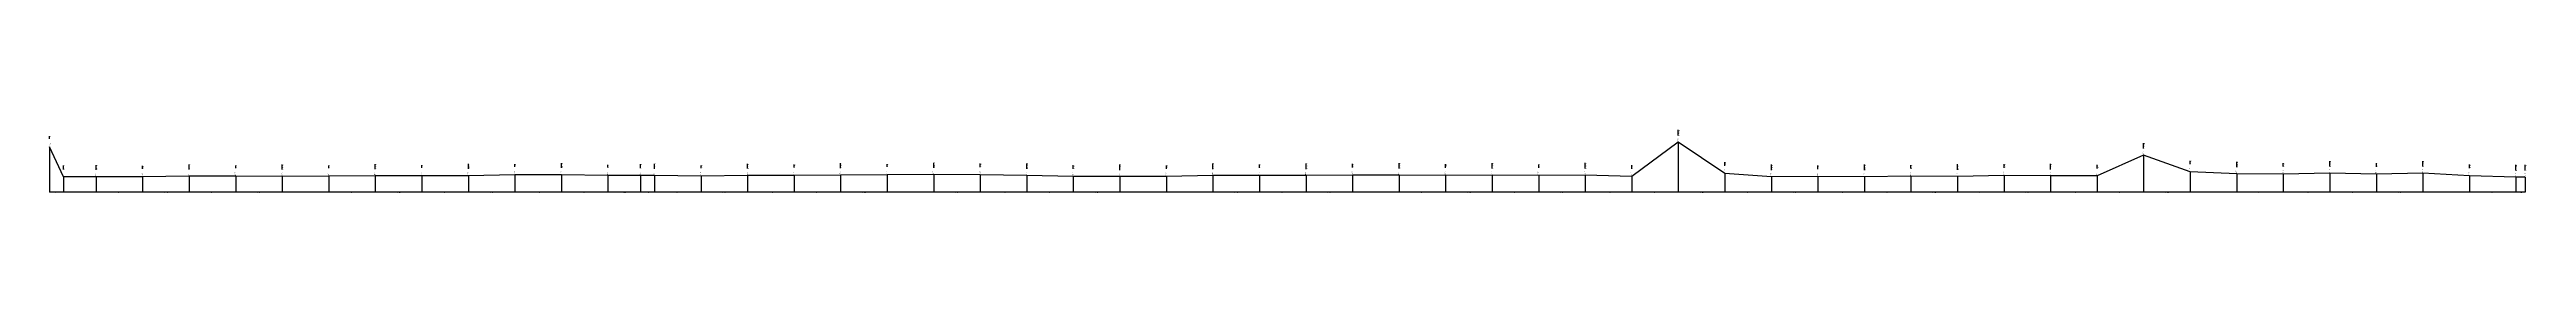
# Model space of a CAD drawing. Header units: metres. Extents: x 0 to 532260, y -203 to 13300.
import ezdxf
from ezdxf.enums import TextEntityAlignment as Align

# ---------------------------------------------------------------- set-up
doc = ezdxf.new("R2010")
doc.units = ezdxf.units.M
doc.styles.add('STYLE1', font='msgothic.ttc')

msp = doc.modelspace()

# ---------------------------------------------------------------- linework, layer by layer
at = {"color": 5}
for p, q in [((0, 11400), (0, 12000)), ((350000, 12100), (350000, 13300)), ((3000, 4800), (3000, 5700)), ((10000, 4735), (10000, 5785)), ((20000, 4990), (20000, 5590)), ((30000, 4865), (30000, 5915)), ((40000, 5100), (40000, 5700)), ((50000, 4825), (50000, 5875)), ((60000, 5100), (60000, 5700)), ((70000, 4925), (70000, 5975)), ((80000, 5180), (80000, 5780)), ((90000, 4975), (90000, 6025)), ((100000, 5400), (100000, 6000)), ((110000, 5175), (110000, 6225)), ((120000, 5230), (120000, 5830)), ((127000, 5100), (127000, 6000)), ((130000, 5005), (130000, 6055)), ((140000, 5120), (140000, 5720)), ((150000, 5025), (150000, 6075)), ((160000, 5270), (160000, 5870)), ((170000, 5125), (170000, 6175)), ((180000, 5390), (180000, 5990)), ((190000, 5225), (190000, 6275)), ((200000, 5345), (200000, 6095)), ((210000, 4950), (210000, 6150)), ((220000, 4995), (220000, 5745)), ((230000, 4720), (230000, 5920)), ((240000, 4975), (240000, 5725)), ((250000, 4920), (250000, 6120)), ((260000, 5175), (260000, 5925)), ((270000, 4930), (270000, 6130)), ((280000, 5275), (280000, 6025)), ((290000, 5020), (290000, 6220)), ((300000, 5195), (300000, 5945)), ((310000, 5020), (310000, 6220)), ((320000, 5175), (320000, 5925)), ((330000, 5030), (330000, 6230)), ((340000, 4995), (340000, 5745)), ((360000, 5625), (360000, 6375)), ((370000, 4670), (370000, 5870)), ((380000, 4925), (380000, 5675)), ((390000, 4670), (390000, 5870)), ((400000, 5025), (400000, 5775)), ((410000, 4750), (410000, 5950)), ((420000, 5195), (420000, 5945)), ((430000, 4870), (430000, 6070)), ((440000, 5075), (440000, 5825)), ((450000, 9300), (450000, 10500)), ((460000, 5975), (460000, 6725)), ((470000, 5300), (470000, 6500)), ((480000, 5475), (480000, 6225)), ((490000, 5450), (490000, 6650)), ((500000, 5425), (500000, 6175)), ((510000, 5450), (510000, 6650)), ((520000, 5125), (520000, 5875)), ((530000, 4600), (530000, 5800)), ((532000, 4600), (532000, 5800))]:
    msp.add_line(p, q, dxfattribs=at)
for p, q in [((350000, 10700), (340000, 3370)), ((350000, 10700), (350000, 0)), ((360000, 4000), (350000, 10700)), ((0, 9700), (0, 0)), ((0, 9700), (0, 0)), ((3000, 3250), (0, 9700)), ((450000, 7900), (440000, 3450)), ((450000, 7900), (450000, 0)), ((460000, 4350), (450000, 7900)), ((0, 0), (0, 0)), ((3000, 0), (0, 0)), ((10000, 3260), (3000, 3250)), ((3000, 3250), (3000, 0)), ((3000, 0), (3000, 0)), ((10000, 0), (3000, 0)), ((20000, 3290), (10000, 3260)), ((10000, 3260), (10000, 0)), ((10000, 0), (10000, 0)), ((20000, 0), (10000, 0)), ((30000, 3390), (20000, 3290)), ((20000, 3290), (20000, 0)), ((20000, 0), (20000, 0)), ((30000, 0), (20000, 0)), ((40000, 3400), (30000, 3390)), ((30000, 3390), (30000, 0)), ((30000, 0), (30000, 0)), ((40000, 0), (30000, 0)), ((40000, 3400), (40000, 0)), ((50000, 3350), (40000, 3400)), ((40000, 0), (40000, 0)), ((50000, 0), (40000, 0)), ((60000, 3400), (50000, 3350)), ((50000, 3350), (50000, 0)), ((50000, 0), (50000, 0)), ((60000, 0), (50000, 0)), ((70000, 3450), (60000, 3400)), ((60000, 3400), (60000, 0)), ((60000, 0), (60000, 0)), ((70000, 0), (60000, 0)), ((80000, 3480), (70000, 3450)), ((70000, 3450), (70000, 0)), ((70000, 0), (70000, 0)), ((80000, 0), (70000, 0)), ((90000, 3500), (80000, 3480)), ((80000, 3480), (80000, 0)), ((80000, 0), (80000, 0)), ((90000, 0), (80000, 0)), ((100000, 3700), (90000, 3500)), ((90000, 3500), (90000, 0)), ((90000, 0), (90000, 0)), ((100000, 0), (90000, 0)), ((100000, 3700), (100000, 0)), ((110000, 3700), (100000, 3700)), ((100000, 0), (100000, 0)), ((110000, 0), (100000, 0)), ((110000, 3700), (110000, 0)), ((120000, 3530), (110000, 3700)), ((110000, 0), (110000, 0)), ((120000, 0), (110000, 0)), ((127000, 3550), (120000, 3530)), ((120000, 3530), (120000, 0)), ((120000, 0), (120000, 0)), ((127000, 0), (120000, 0)), ((127000, 3550), (127000, 0)), ((130000, 3530), (127000, 3550)), ((127000, 0), (127000, 0)), ((130000, 0), (127000, 0)), ((130000, 3530), (130000, 0)), ((140000, 3420), (130000, 3530)), ((130000, 0), (130000, 0)), ((140000, 0), (130000, 0)), ((150000, 3550), (140000, 3420)), ((140000, 3420), (140000, 0)), ((140000, 0), (140000, 0)), ((150000, 0), (140000, 0)), ((160000, 3570), (150000, 3550)), ((150000, 3550), (150000, 0)), ((150000, 0), (150000, 0)), ((160000, 0), (150000, 0)), ((170000, 3650), (160000, 3570)), ((160000, 3570), (160000, 0)), ((160000, 0), (160000, 0)), ((170000, 0), (160000, 0)), ((180000, 3690), (170000, 3650)), ((170000, 3650), (170000, 0)), ((170000, 0), (170000, 0)), ((180000, 0), (170000, 0)), ((190000, 3750), (180000, 3690)), ((180000, 3690), (180000, 0)), ((180000, 0), (180000, 0)), ((190000, 0), (180000, 0)), ((190000, 3750), (190000, 0)), ((200000, 3720), (190000, 3750)), ((190000, 0), (190000, 0)), ((200000, 0), (190000, 0)), ((200000, 3720), (200000, 0)), ((210000, 3550), (200000, 3720)), ((200000, 0), (200000, 0)), ((210000, 0), (200000, 0)), ((210000, 3550), (210000, 0)), ((220000, 3370), (210000, 3550)), ((210000, 0), (210000, 0)), ((220000, 0), (210000, 0)), ((220000, 3370), (220000, 0)), ((230000, 3320), (220000, 3370)), ((220000, 0), (220000, 0)), ((230000, 0), (220000, 0)), ((240000, 3350), (230000, 3320)), ((230000, 3320), (230000, 0)), ((230000, 0), (230000, 0)), ((240000, 0), (230000, 0)), ((250000, 3520), (240000, 3350)), ((240000, 3350), (240000, 0)), ((240000, 0), (240000, 0)), ((250000, 0), (240000, 0)), ((260000, 3550), (250000, 3520)), ((250000, 3520), (250000, 0)), ((250000, 0), (250000, 0)), ((260000, 0), (250000, 0)), ((260000, 3550), (260000, 0)), ((270000, 3530), (260000, 3550)), ((260000, 0), (260000, 0)), ((270000, 0), (260000, 0)), ((280000, 3650), (270000, 3530)), ((270000, 3530), (270000, 0)), ((270000, 0), (270000, 0)), ((280000, 0), (270000, 0)), ((280000, 3650), (280000, 0)), ((290000, 3620), (280000, 3650)), ((280000, 0), (280000, 0)), ((290000, 0), (280000, 0)), ((290000, 3620), (290000, 0)), ((300000, 3570), (290000, 3620)), ((290000, 0), (290000, 0)), ((300000, 0), (290000, 0)), ((310000, 3620), (300000, 3570)), ((300000, 3570), (300000, 0)), ((300000, 0), (300000, 0)), ((310000, 0), (300000, 0)), ((310000, 3620), (310000, 0)), ((320000, 3550), (310000, 3620)), ((310000, 0), (310000, 0)), ((320000, 0), (310000, 0)), ((330000, 3630), (320000, 3550)), ((320000, 3550), (320000, 0)), ((320000, 0), (320000, 0)), ((330000, 0), (320000, 0)), ((330000, 3630), (330000, 0)), ((340000, 3370), (330000, 3630)), ((330000, 0), (330000, 0)), ((340000, 0), (330000, 0)), ((340000, 3370), (340000, 0)), ((340000, 0), (340000, 0)), ((350000, 0), (340000, 0)), ((350000, 0), (350000, 0)), ((360000, 0), (350000, 0)), ((360000, 4000), (360000, 0)), ((370000, 3270), (360000, 4000)), ((360000, 0), (360000, 0)), ((370000, 0), (360000, 0)), ((380000, 3300), (370000, 3270)), ((370000, 3270), (370000, 0)), ((370000, 0), (370000, 0)), ((380000, 0), (370000, 0)), ((380000, 3300), (380000, 0)), ((390000, 3270), (380000, 3300)), ((380000, 0), (380000, 0)), ((390000, 0), (380000, 0)), ((400000, 3400), (390000, 3270)), ((390000, 3270), (390000, 0)), ((390000, 0), (390000, 0)), ((400000, 0), (390000, 0)), ((400000, 3400), (400000, 0)), ((410000, 3350), (400000, 3400)), ((400000, 0), (400000, 0)), ((410000, 0), (400000, 0)), ((420000, 3570), (410000, 3350)), ((410000, 3350), (410000, 0)), ((410000, 0), (410000, 0)), ((420000, 0), (410000, 0)), ((420000, 3570), (420000, 0)), ((430000, 3470), (420000, 3570)), ((420000, 0), (420000, 0)), ((430000, 0), (420000, 0)), ((430000, 3470), (430000, 0)), ((440000, 3450), (430000, 3470)), ((430000, 0), (430000, 0)), ((440000, 0), (430000, 0)), ((440000, 3450), (440000, 0)), ((440000, 0), (440000, 0)), ((450000, 0), (440000, 0)), ((450000, 0), (450000, 0)), ((460000, 0), (450000, 0)), ((460000, 4350), (460000, 0)), ((470000, 3900), (460000, 4350)), ((460000, 0), (460000, 0)), ((470000, 0), (460000, 0)), ((470000, 3900), (470000, 0)), ((480000, 3850), (470000, 3900)), ((470000, 0), (470000, 0)), ((480000, 0), (470000, 0)), ((490000, 4050), (480000, 3850)), ((480000, 3850), (480000, 0)), ((480000, 0), (480000, 0)), ((490000, 0), (480000, 0)), ((490000, 4050), (490000, 0)), ((500000, 3800), (490000, 4050)), ((490000, 0), (490000, 0)), ((500000, 0), (490000, 0)), ((510000, 4050), (500000, 3800)), ((500000, 3800), (500000, 0)), ((500000, 0), (500000, 0)), ((510000, 0), (500000, 0)), ((510000, 4050), (510000, 0)), ((520000, 3500), (510000, 4050)), ((510000, 0), (510000, 0)), ((520000, 0), (510000, 0)), ((520000, 3500), (520000, 0)), ((530000, 3200), (520000, 3500)), ((520000, 0), (520000, 0)), ((530000, 0), (520000, 0)), ((530000, 3200), (530000, 0)), ((532000, 3200), (530000, 3200)), ((530000, 0), (530000, 0)), ((532000, 0), (530000, 0)), ((532000, 3200), (532000, 0)), ((532000, 0), (532000, 0))]:
    msp.add_line(p, q)

# ---------------------------------------------------------------- texts
at = {"color": 5, "style": 'STYLE1'}
for s, p in [('No.0', (0, 11700)), ('No.17+10', (350000, 12700)), ('No.0+3', (3000, 5250)), ('No.0+10', (10000, 5260)), ('No.1', (20000, 5290)), ('No.1+10', (30000, 5390)), ('No.2', (40000, 5400)), ('No.2+10', (50000, 5350)), ('No.3', (60000, 5400)), ('No.3+10', (70000, 5450)), ('No.4', (80000, 5480)), ('No.4+10', (90000, 5500)), ('No.5', (100000, 5700)), ('No.5+10', (110000, 5700)), ('No.6', (120000, 5530)), ('No.6+7', (127000, 5550)), ('No.6+10', (130000, 5530)), ('No.7', (140000, 5420)), ('No.7+10', (150000, 5550)), ('No.8', (160000, 5570)), ('No.8+10', (170000, 5650)), ('No.9', (180000, 5690)), ('No.9+10', (190000, 5750)), ('No.10', (200000, 5720)), ('No.10+10', (210000, 5550)), ('No.11', (220000, 5370)), ('No.11+10', (230000, 5320)), ('No.12', (240000, 5350)), ('No.12+10', (250000, 5520)), ('No.13', (260000, 5550)), ('No.13+10', (270000, 5530)), ('No.14', (280000, 5650)), ('No.14+10', (290000, 5620)), ('No.15', (300000, 5570)), ('No.15+10', (310000, 5620)), ('No.16', (320000, 5550)), ('No.16+10', (330000, 5630)), ('No.17', (340000, 5370)), ('No.18', (360000, 6000)), ('No.18+10', (370000, 5270)), ('No.19', (380000, 5300)), ('No.19+10', (390000, 5270)), ('No.20', (400000, 5400)), ('No.20+10', (410000, 5350)), ('No.21', (420000, 5570)), ('No.21+10', (430000, 5470)), ('No.22', (440000, 5450)), ('No.22+10', (450000, 9900)), ('No.23', (460000, 6350)), ('No.23+10', (470000, 5900)), ('No.24', (480000, 5850)), ('No.24+10', (490000, 6050)), ('No.25', (500000, 5800)), ('No.25+10', (510000, 6050)), ('No.26', (520000, 5500)), ('No.26+10', (530000, 5200)), ('No.26+12', (532000, 5200))]:
    msp.add_text(s, height=200, rotation=-90, dxfattribs=at).set_placement(p, align=Align.BOTTOM_CENTER)
at = {"style": 'STYLE1'}
for s, p in [('10.70', (350000, 11200)), ('7.90', (450000, 8400)), ('3.25', (3000, 3750)), ('3.26', (10000, 3760)), ('3.29', (20000, 3790)), ('3.39', (30000, 3890)), ('3.40', (40000, 3900)), ('3.35', (50000, 3850)), ('3.40', (60000, 3900)), ('3.45', (70000, 3950)), ('3.48', (80000, 3980)), ('3.50', (90000, 4000)), ('3.70', (100000, 4200)), ('3.70', (110000, 4200)), ('3.53', (120000, 4030)), ('3.55', (127000, 4050)), ('3.53', (130000, 4030)), ('3.42', (140000, 3920)), ('3.55', (150000, 4050)), ('3.57', (160000, 4070)), ('3.65', (170000, 4150)), ('3.69', (180000, 4190)), ('3.75', (190000, 4250)), ('3.72', (200000, 4220)), ('3.55', (210000, 4050)), ('3.37', (220000, 3870)), ('3.32', (230000, 3820)), ('3.35', (240000, 3850)), ('3.52', (250000, 4020)), ('3.55', (260000, 4050)), ('3.53', (270000, 4030)), ('3.65', (280000, 4150)), ('3.62', (290000, 4120)), ('3.57', (300000, 4070)), ('3.62', (310000, 4120)), ('3.55', (320000, 4050)), ('3.63', (330000, 4130)), ('3.37', (340000, 3870)), ('4.00', (360000, 4500)), ('3.27', (370000, 3770)), ('3.30', (380000, 3800)), ('3.27', (390000, 3770)), ('3.40', (400000, 3900)), ('3.35', (410000, 3850)), ('3.57', (420000, 4070)), ('3.47', (430000, 3970)), ('3.45', (440000, 3950)), ('4.35', (460000, 4850)), ('3.90', (470000, 4400)), ('3.85', (480000, 4350)), ('4.05', (490000, 4550)), ('3.80', (500000, 4300)), ('4.05', (510000, 4550)), ('3.50', (520000, 4000)), ('3.20', (530000, 3700)), ('3.20', (532000, 3700))]:
    msp.add_text(s, height=200, rotation=-90, dxfattribs=at).set_placement(p, align=Align.TOP_CENTER)
msp.add_text('9.70', height=200, rotation=-90, dxfattribs=at).set_placement((0, 10200), align=Align.BOTTOM_CENTER)
for s, p in [('3.00', (1500, 0)), ('7.00', (6500, 0)), ('10.00', (15000, 0)), ('10.00', (25000, 0)), ('10.00', (35000, 0)), ('10.00', (45000, 0)), ('10.00', (55000, 0)), ('10.00', (65000, 0)), ('10.00', (75000, 0)), ('10.00', (85000, 0)), ('10.00', (95000, 0)), ('10.00', (105000, 0)), ('10.00', (115000, 0)), ('7.00', (123500, 0)), ('3.00', (128500, 0)), ('10.00', (135000, 0)), ('10.00', (145000, 0)), ('10.00', (155000, 0)), ('10.00', (165000, 0)), ('10.00', (175000, 0)), ('10.00', (185000, 0)), ('10.00', (195000, 0)), ('10.00', (205000, 0)), ('10.00', (215000, 0)), ('10.00', (225000, 0)), ('10.00', (235000, 0)), ('10.00', (245000, 0)), ('10.00', (255000, 0)), ('10.00', (265000, 0)), ('10.00', (275000, 0)), ('10.00', (285000, 0)), ('10.00', (295000, 0)), ('10.00', (305000, 0)), ('10.00', (315000, 0)), ('10.00', (325000, 0)), ('10.00', (335000, 0)), ('10.00', (345000, 0)), ('10.00', (355000, 0)), ('10.00', (365000, 0)), ('10.00', (375000, 0)), ('10.00', (385000, 0)), ('10.00', (395000, 0)), ('10.00', (405000, 0)), ('10.00', (415000, 0)), ('10.00', (425000, 0)), ('10.00', (435000, 0)), ('10.00', (445000, 0)), ('10.00', (455000, 0)), ('10.00', (465000, 0)), ('10.00', (475000, 0)), ('10.00', (485000, 0)), ('10.00', (495000, 0)), ('10.00', (505000, 0)), ('10.00', (515000, 0)), ('10.00', (525000, 0)), ('2.00', (531000, 0))]:
    msp.add_text(s, height=200, dxfattribs=at).set_placement(p, align=Align.TOP_CENTER)

doc.saveas('drawing.dxf')
